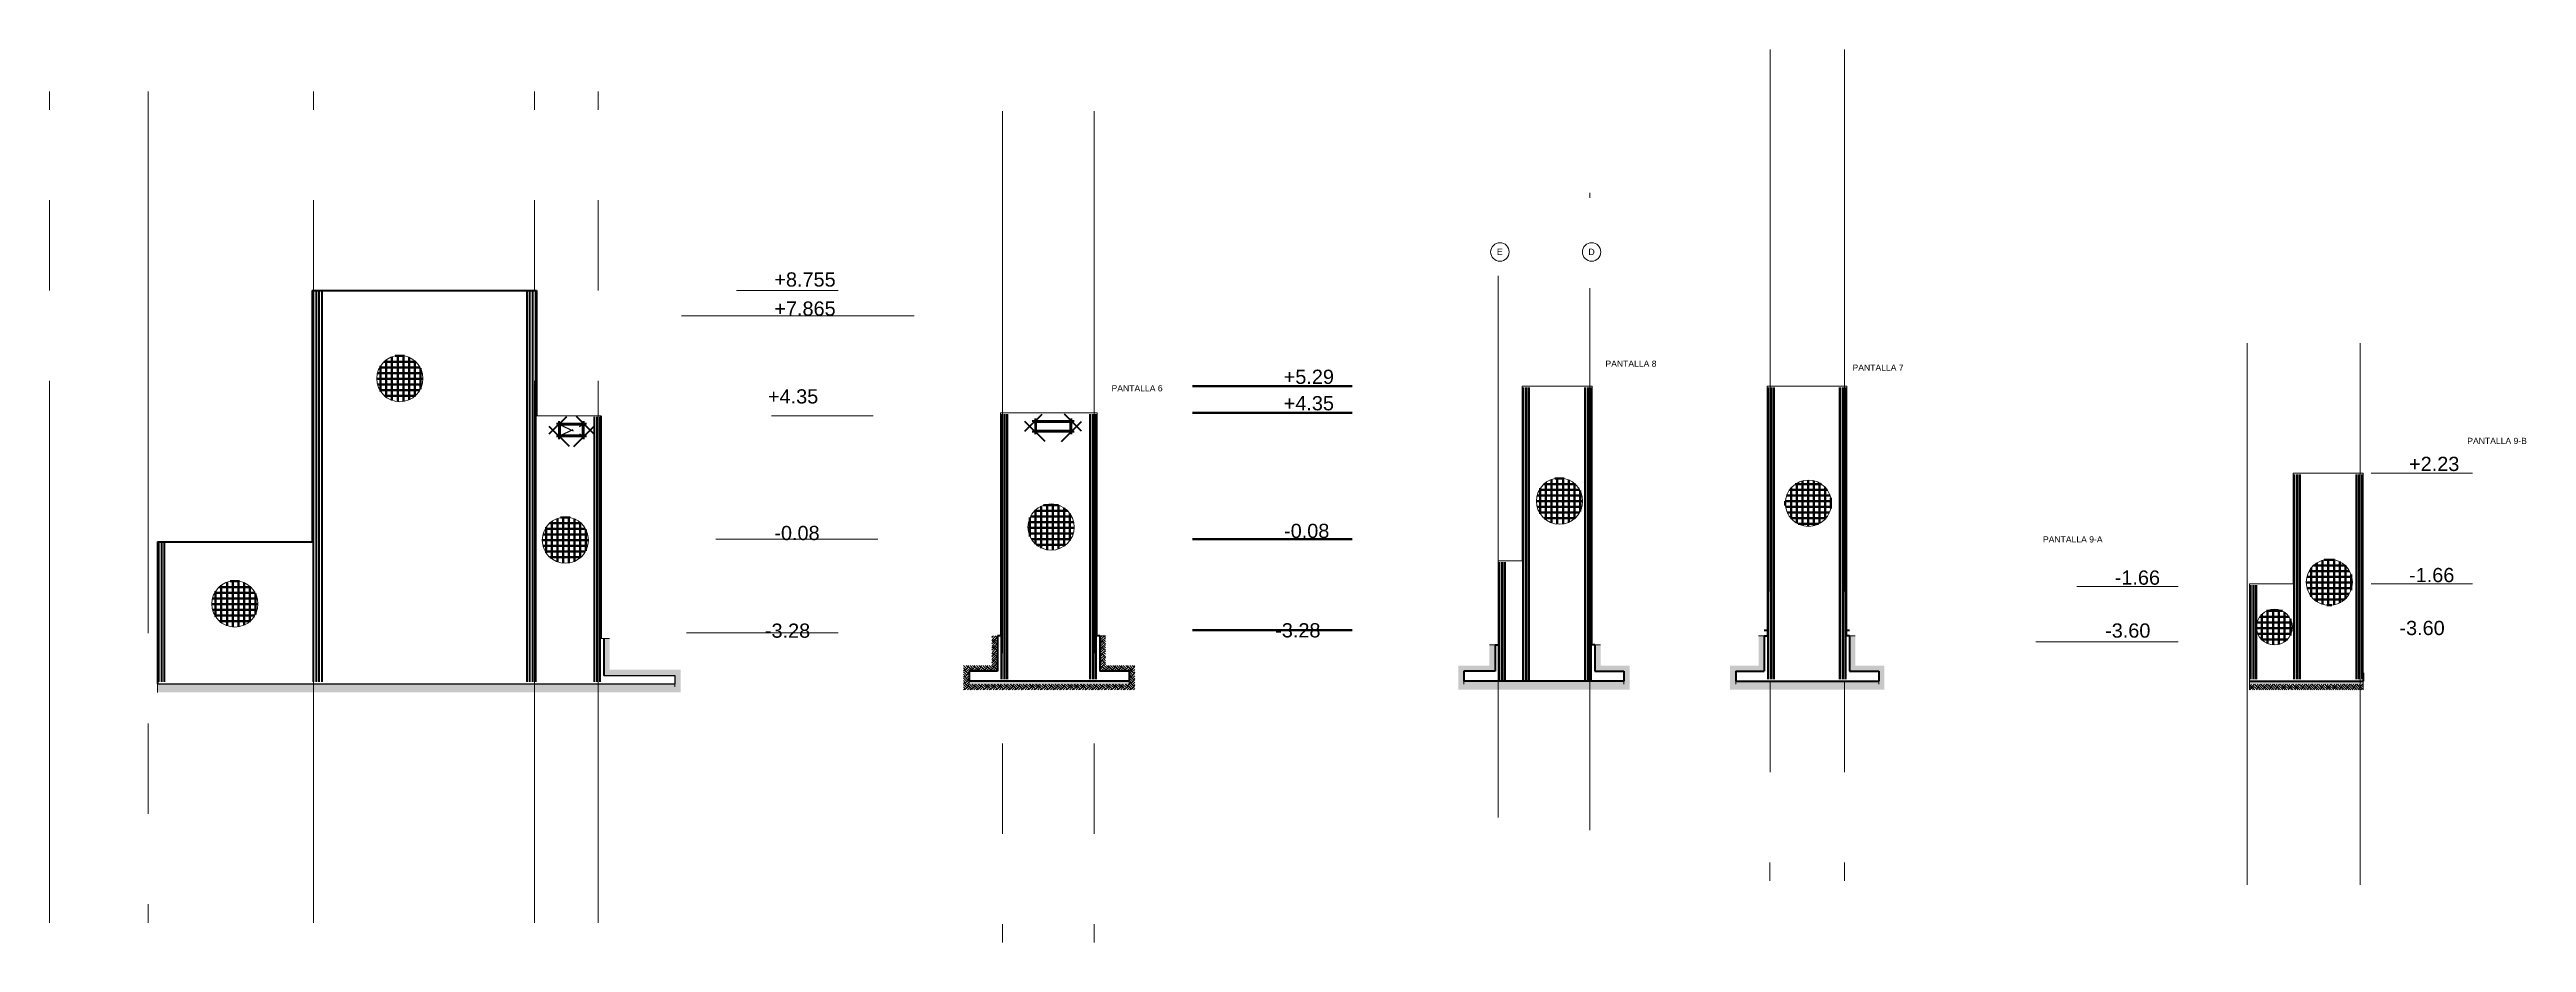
# Model space of a CAD drawing. Header units: millimetres. Extents: x 1130 to 2176, y -195 to 376.
# Drawn here: x 1683.4 to 1770.5, y 84.1 to 115.5 of the extents above; entities that cross this region are included whole.
import ezdxf

# ---------------------------------------------------------------- set-up
doc = ezdxf.new("R2010")
doc.units = ezdxf.units.MM
doc.linetypes.add('CENTER2', pattern=[28.575, 19.05, -3.175, 3.175, -3.175])
doc.linetypes.add('DASHDOT2', pattern=[0.5, 0.25, -0.125, 0, -0.125])
for name, color, linetype in [('A- TEXTO 1', 7, 'Continuous'), ('A- VISTA 2', 252, 'Continuous'), ('EDIS-MURO PERIMETRAL', 3, 'Continuous')]:
    doc.layers.add(name, color=color, linetype=linetype)
for name, color, linetype, lineweight in [('EDIS-COLUMNAS SOTANO', 7, 'Continuous', 40), ('EDIS-CONCRETO BAJA RESIST', 8, 'Continuous', 9), ('EDIS-EJES COLUMNAS', 9, 'CENTER2', 15), ('EDIS-PANTALLAS', 3, 'Continuous', 15), ('EDIS-PEDESTALES', 4, 'Continuous', 13), ('EDIS-PL-DIMENSION', 8, 'Continuous', 13), ('EDIS-REFUERZOS DETALLES', 7, 'Continuous', 40), ('EDIS-SIM', 42, 'Continuous', 15), ('EDIS-TIERRA', 8, 'Continuous', 13), ('G-ANNO-TEXT', 5, 'Continuous', 9), ('S-GRID-IDEN', 3, 'Continuous', 9)]:
    doc.layers.add(name, color=color, linetype=linetype, lineweight=lineweight)
doc.styles.add('ARIAL', font='arial.ttf')
doc.styles.add('Arial_1', font='arial.ttf', dxfattribs={"height": 0.2})
doc.styles.add('style1', font='arial.ttf', dxfattribs={"height": 0.2})

msp = doc.modelspace()

# ---------------------------------------------------------------- texts
at = {"layer": 'A- TEXTO 1', "style": 'style1'}
for s, p in [('+8.755', (1708.88, 107.198)), ('+7.865', (1708.88, 106.174)), ('+5.29', (1726.787, 103.777, -882)), ('+4.35', (1708.656, 103.088, -882)), ('+4.35', (1726.787, 102.848, -882)), ('+2.23', (1766.351, 100.715, -882)), ('-0.08', (1708.88, 98.286, -882)), ('-0.08', (1726.8, 98.36, -882)), ('-1.66', (1756.003, 96.718, -882)), ('-1.66', (1766.351, 96.808, -882)), ('-3.28', (1708.548, 94.853, -882)), ('-3.28', (1726.488, 94.865, -882)), ('-3.60', (1755.665, 94.857, -882)), ('-3.60', (1766.012, 94.947, -882))]:
    msp.add_text(s, height=0.5, rotation=0, dxfattribs=at).set_placement(p)
at = {"layer": 'G-ANNO-TEXT', "color": 7, "char_height": 0.216, "width": 2.4558, "attachment_point": 1, "style": 'Arial_1'}
for s, insert in [('\\pxt5;PANTALLA 8', (1738.099, 104.594)), ('\\pxt5;PANTALLA 6', (1720.736, 103.732)), ('\\pxt5;PANTALLA 7', (1746.786, 104.458)), ('\\pxt5;PANTALLA 9-B', (1768.398, 101.882)), ('\\pxt5;PANTALLA 9-A', (1753.48, 98.419))]:
    msp.add_mtext(s, dxfattribs=dict(at, insert=insert))
at = {"layer": 'S-GRID-IDEN', "char_height": 0.225, "attachment_point": 1, "style": 'ARIAL'}
for s, insert, width in [('E', (1734.279, 108.53), 0.25654), ('D', (1737.496, 108.53), 0.27658)]:
    msp.add_mtext(s, dxfattribs=dict(at, insert=insert, width=width))

# ---------------------------------------------------------------- blocks, each defined once
blk = doc.blocks.new('Rejilla - M_Extremo inicial de rejilla - Círculo-45800-F9')
at = {"layer": 'S-GRID-IDEN'}
blk.add_circle((-3.04, 13.225), 0.325, dxfattribs=at)

# ---------------------------------------------------------------- hatches: boundary and pattern name
at = {"layer": 'EDIS-CONCRETO BAJA RESIST'}
h = msp.add_hatch(dxfattribs=at)
h.set_pattern_fill('AR-CONC', color=256, scale=0.00078, angle=-1.3e-14)
h.paths.add_polyline_path([(1688.578, 93.229), (1687.193, 93.229), (1687.193, 93.129), (1688.578, 93.129)])
h.paths.add_polyline_path([(1689.493, 93.229), (1688.578, 93.229), (1688.578, 93.129), (1689.493, 93.129)])
h.paths.add_polyline_path([(1691.228, 93.229), (1689.493, 93.229), (1689.493, 93.129), (1691.228, 93.129)])
h.paths.add_polyline_path([(1692.678, 93.229), (1691.228, 93.229), (1691.228, 93.129), (1692.678, 93.129)])
h.paths.add_polyline_path([(1694.198, 93.229), (1692.678, 93.229), (1692.678, 93.129), (1694.198, 93.129)])
h.paths.add_polyline_path([(1697.528, 93.229), (1697.003, 93.229), (1697.003, 93.129), (1697.528, 93.129)])
h.paths.add_polyline_path([(1697.003, 93.229), (1694.198, 93.229), (1694.198, 93.129), (1697.003, 93.129)])
h.paths.add_polyline_path([(1700.443, 93.229), (1697.528, 93.229), (1697.528, 93.129), (1700.443, 93.129)])
h.paths.add_polyline_path([(1701.5, 93.229), (1700.443, 93.229), (1700.443, 93.129), (1701.5, 93.129)])
h.paths.add_polyline_path([(1702.69, 93.229), (1701.5, 93.229), (1701.5, 93.129), (1702.69, 93.129)])
h.paths.add_polyline_path([(1705.385, 93.229), (1702.69, 93.229), (1702.69, 93.129), (1705.385, 93.129)])
h = msp.add_hatch(dxfattribs=at)
h.set_pattern_fill('AR-CONC', color=256, scale=0.00078, angle=-1.3e-14)
h.paths.add_polyline_path([(1716.901, 93.324), (1715.726, 93.324), (1715.726, 93.224), (1716.901, 93.224)])
h.paths.add_polyline_path([(1720.126, 93.324), (1716.901, 93.324), (1716.901, 93.224), (1720.126, 93.224)])
h.paths.add_polyline_path([(1721.351, 93.324), (1720.126, 93.324), (1720.126, 93.224), (1721.351, 93.224)])
h = msp.add_hatch(dxfattribs=at)
h.set_pattern_fill('AR-CONC', color=256, scale=0.00078, angle=-1.3e-14)
h.paths.add_polyline_path([(1734.322, 93.324), (1733.122, 93.324), (1733.122, 93.224), (1734.322, 93.224)])
h.paths.add_polyline_path([(1737.552, 93.324), (1734.322, 93.324), (1734.322, 93.224), (1737.552, 93.224)])
h.paths.add_polyline_path([(1738.747, 93.324), (1737.552, 93.324), (1737.552, 93.224), (1738.747, 93.224)])
h.paths.add_polyline_path([(1747.707, 93.324), (1746.507, 93.324), (1746.507, 93.224), (1747.707, 93.224)])
h.paths.add_polyline_path([(1746.507, 93.324), (1743.885, 93.324), (1743.885, 93.224), (1746.507, 93.224)])
h.paths.add_polyline_path([(1743.885, 93.324), (1742.682, 93.324), (1742.682, 93.224), (1743.885, 93.224)])
h = msp.add_hatch(dxfattribs=at)
h.set_pattern_fill('AR-CONC', color=256, scale=0.00078)
h.set_pattern_definition([(50, (0, -0.71736), (0.142104042, -0.012432487), [0.014859, -0.163449]), (355, (0, -0.71736), (-0.027489869, 0.149024339), [0.0118872, -0.130759656]), (100.451445, (0.01184, -0.71839), (0.114614173, 0.136591846), [0.012628207, -0.138910391]), (46.1842, (9e-18, -0.67773), (0.211441652, -0.032793016), [0.0222885, -0.2451735]), (96.635558, (0.01762, -0.68047), (0.185175225, 0.192992377), [0.018942318, -0.208365774]), (351.184151, (9e-18, -0.67773), (0.185175225, 0.192992377), [0.017830774, -0.19613859]), (21, (0.01981, -0.68764), (0.118259225, -0.0797668546), [0.014859, -0.163449]), (326, (0.01981, -0.68764), (0.048205582, 0.143666614), [0.0118872, -0.1307592]), (71.451445, (0.02967, -0.69429), (0.166464807, 0.06389976), [0.012628207, -0.138910151]), (37.5, (0, -0.717356), (0.0024091105, 0.0659529303), [0, -0.12917424, 0, -0.1327404, 0, -0.1312545]), (7.5, (0, -0.717356), (0.0521193368, 0.0781408484), [0, -0.07568184, 0, -0.12620244, 0, -0.0500253]), (327.5, (-0.04418, -0.717356), (0.1057606642, -0.0044684203), [0, -0.04953, 0, -0.1545336, 0, -0.2050542]), (317.5, (-0.06399, -0.71736), (0.1155407615, 0.019832663), [0, -0.064389, 0, -0.10262616, 0, -0.1456182])])
h.paths.add_polyline_path([(1764.637, 93.324), (1760.737, 93.324), (1760.737, 93.224), (1764.637, 93.224)])
h.paths.add_polyline_path([(1764.737, 93.324), (1764.637, 93.324), (1764.637, 93.224), (1764.737, 93.224)])
at = {"layer": 'EDIS-TIERRA'}
h = msp.add_hatch(dxfattribs=at)
h.set_pattern_fill('EARTH', color=256, scale=0.025, angle=45)
h.paths.add_polyline_path([(1743.682, 94.924), (1743.482, 94.924), (1743.482, 93.874), (1742.482, 93.874), (1742.482, 93.024), (1743.885, 93.024), (1743.885, 93.224), (1742.682, 93.224), (1742.682, 93.324), (1742.682, 93.674), (1743.682, 93.674)])
h.paths.add_polyline_path([(1746.507, 93.224), (1743.885, 93.224), (1743.885, 93.024), (1746.507, 93.024)])
h.paths.add_polyline_path([(1747.907, 93.874), (1746.882, 93.874), (1746.882, 94.924), (1746.682, 94.924), (1746.682, 93.674), (1747.707, 93.674), (1747.707, 93.324), (1747.707, 93.224), (1746.507, 93.224), (1746.507, 93.024), (1747.907, 93.024)])
h.paths.add_polyline_path([(1734.322, 93.224), (1733.122, 93.224), (1733.122, 93.324), (1733.122, 93.674), (1734.222, 93.674), (1734.222, 94.604), (1734.022, 94.604), (1734.022, 93.874), (1732.922, 93.874), (1732.922, 93.024), (1734.322, 93.024)])
h.paths.add_polyline_path([(1737.552, 93.224), (1734.322, 93.224), (1734.322, 93.024), (1737.552, 93.024)])
h.paths.add_polyline_path([(1738.947, 93.874), (1737.927, 93.874), (1737.927, 94.604), (1737.727, 94.604), (1737.727, 93.674), (1738.747, 93.674), (1738.747, 93.324), (1738.747, 93.224), (1737.552, 93.224), (1737.552, 93.024), (1738.947, 93.024)])
h.paths.add_polyline_path([(1688.578, 93.129), (1687.193, 93.129), (1687.193, 92.929), (1688.578, 92.929)])
h.paths.add_polyline_path([(1689.493, 93.129), (1688.578, 93.129), (1688.578, 92.929), (1689.493, 92.929)])
h.paths.add_polyline_path([(1691.228, 93.129), (1689.493, 93.129), (1689.493, 92.929), (1691.228, 92.929)])
h.paths.add_polyline_path([(1692.678, 93.129), (1691.228, 93.129), (1691.228, 92.929), (1692.678, 92.929)])
h.paths.add_polyline_path([(1694.198, 93.129), (1692.678, 93.129), (1692.678, 92.929), (1694.198, 92.929)])
h.paths.add_polyline_path([(1697.003, 93.129), (1694.198, 93.129), (1694.198, 92.929), (1697.003, 92.929)])
h.paths.add_polyline_path([(1697.528, 93.129), (1697.003, 93.129), (1697.003, 92.929), (1697.528, 92.929)])
h.paths.add_polyline_path([(1700.443, 93.129), (1697.528, 93.129), (1697.528, 92.929), (1700.443, 92.929)])
h.paths.add_polyline_path([(1702.69, 93.129), (1701.5, 93.129), (1701.5, 92.929), (1702.69, 92.929)])
h.paths.add_polyline_path([(1701.5, 93.129), (1700.443, 93.129), (1700.443, 92.929), (1701.5, 92.929)])
h.paths.add_polyline_path([(1705.585, 93.729), (1703.085, 93.729), (1703.085, 94.829), (1702.885, 94.829), (1702.885, 93.529), (1705.385, 93.529), (1705.385, 93.229), (1705.385, 93.129), (1702.69, 93.129), (1702.69, 92.929), (1705.585, 92.929)])
h = msp.add_hatch(dxfattribs=at)
h.set_pattern_fill('EARTH', color=256, scale=0.025, angle=45)
h.paths.add_polyline_path([(1721.551, 93.874), (1720.526, 93.874), (1720.526, 94.924), (1720.326, 94.924), (1720.326, 93.674), (1721.351, 93.674), (1721.351, 93.324), (1721.351, 93.224), (1720.126, 93.224), (1720.126, 93.024), (1721.551, 93.024)])
h.paths.add_polyline_path([(1720.126, 93.224), (1716.901, 93.224), (1716.901, 93.024), (1720.126, 93.024)])
h.paths.add_polyline_path([(1716.901, 93.224), (1715.726, 93.224), (1715.726, 93.324), (1715.726, 93.674), (1716.726, 93.674), (1716.726, 94.924), (1716.526, 94.924), (1716.526, 93.874), (1715.526, 93.874), (1715.526, 93.024), (1716.901, 93.024)])
h = msp.add_hatch(dxfattribs=at)
h.set_pattern_fill('EARTH', color=256, scale=0.025, angle=45)
h.set_pattern_definition([(45, (0, -0.71736), (6e-17, 0.224506403), [0.15875, -0.15875]), (45, (-0.0421, -0.67526), (6e-17, 0.224506403), [0.15875, -0.15875]), (45, (-0.08419, -0.63317), (6e-17, 0.224506403), [0.15875, -0.15875]), (135, (-0.08419, -0.6051), (-0.224506403, 6e-17), [0.15875, -0.15875]), (135, (-0.0421, -0.56301), (-0.224506403, 6e-17), [0.15875, -0.15875]), (135, (6e-17, -0.52091), (-0.224506403, 6e-17), [0.15875, -0.15875])])
h.paths.add_polyline_path([(1764.637, 93.224), (1760.737, 93.224), (1760.737, 93.024), (1764.637, 93.024)])
h.paths.add_polyline_path([(1764.737, 93.224), (1764.637, 93.224), (1764.637, 93.024), (1764.737, 93.024)])

# ---------------------------------------------------------------- linework, layer by layer
at = {"layer": 'A- VISTA 2', "color": 7, "linetype": 'DASHDOT2', "ltscale": 2}
for p, q in [((1701.35, 101.959), (1702.15, 102.339)), ((1701.35, 102.339), (1702.15, 101.959))]:
    msp.add_line(p, q, dxfattribs=at)
at = {"layer": 'EDIS-COLUMNAS SOTANO', "color": 30, "true_color": 0xf8991e}
for p, q in [((1723.579, 103.694), (1729.197, 103.694)), ((1723.579, 102.754), (1729.197, 102.754)), ((1723.579, 98.324), (1729.197, 98.324)), ((1723.579, 95.124), (1729.197, 95.124))]:
    msp.add_line(p, q, dxfattribs=at)
at = {"layer": 'EDIS-EJES COLUMNAS', "linetype": 'CENTER2'}
for p, q in [((1743.888, 115.531), (1743.883, 86.308)), ((1746.507, 115.531), (1746.507, 86.308)), ((1683.398, 84.837), (1683.398, 114.06)), ((1686.868, 114.06), (1686.868, 84.837)), ((1692.678, 84.837), (1692.678, 114.06)), ((1700.443, 84.837), (1700.443, 114.06)), ((1702.69, 84.837), (1702.69, 114.06)), ((1716.901, 113.364), (1716.901, 84.142)), ((1720.126, 113.364), (1720.126, 84.142)), ((1734.322, 88.53), (1734.322, 110.497)), ((1737.552, 88.089), (1737.552, 110.497)), ((1760.662, 105.213), (1760.662, 84.294)), ((1764.637, 105.213), (1764.637, 84.294))]:
    msp.add_line(p, q, dxfattribs=at)
at = {"layer": 'EDIS-MURO PERIMETRAL'}
for p, q in [((1687.193, 93.229), (1705.385, 93.229)), ((1702.885, 93.529), (1705.385, 93.529)), ((1705.385, 93.529), (1705.385, 93.229))]:
    msp.add_line(p, q, dxfattribs=at)
at = {"layer": 'EDIS-MURO PERIMETRAL', "lineweight": 35}
msp.add_lwpolyline([(1718.076, 102.134), (1719.296, 102.134), (1719.296, 102.434), (1718.076, 102.434)], close=True, dxfattribs=at)
at = {"layer": 'EDIS-PANTALLAS', "color": 4, "lineweight": 35}
for p, q in [((1692.628, 107.064), (1692.628, 98.229)), ((1692.628, 107.064), (1700.518, 107.064)), ((1700.518, 107.064), (1700.518, 102.659)), ((1702.785, 102.659), (1702.785, 94.829)), ((1687.193, 98.229), (1687.193, 93.229)), ((1687.193, 98.229), (1692.628, 98.229))]:
    msp.add_line(p, q, dxfattribs=at)
at = {"layer": 'EDIS-PANTALLAS'}
for p, q in [((1735.167, 103.694), (1735.167, 97.553)), ((1737.627, 103.694), (1735.167, 103.694)), ((1737.627, 103.694), (1737.627, 94.604)), ((1743.782, 103.694), (1743.782, 94.924)), ((1743.782, 103.694), (1746.582, 103.694)), ((1746.582, 103.694), (1746.582, 94.924)), ((1762.272, 100.634), (1762.272, 96.744)), ((1762.272, 100.634), (1764.737, 100.634)), ((1764.737, 100.634), (1764.737, 93.624)), ((1734.322, 97.553), (1734.322, 94.604)), ((1734.322, 97.553), (1735.167, 97.553)), ((1760.737, 96.744), (1760.737, 93.324)), ((1760.737, 96.744), (1762.272, 96.744))]:
    msp.add_line(p, q, dxfattribs=at)
at = {"layer": 'EDIS-PANTALLAS', "color": 4}
for p, q in [((1700.518, 102.659), (1702.785, 102.659)), ((1716.826, 102.754), (1716.826, 94.924)), ((1720.226, 102.754), (1716.826, 102.754)), ((1720.226, 102.754), (1720.226, 94.924))]:
    msp.add_line(p, q, dxfattribs=at)
at = {"layer": 'EDIS-PANTALLAS', "lineweight": 35}
for p, q in [((1701.35, 101.959), (1701.35, 102.339)), ((1702.15, 102.339), (1701.35, 102.339)), ((1702.15, 101.959), (1701.35, 101.959)), ((1702.15, 101.959), (1702.15, 102.339))]:
    msp.add_line(p, q, dxfattribs=at)
at = {"layer": 'EDIS-PEDESTALES', "lineweight": 35}
for p, q in [((1716.726, 94.924), (1716.726, 93.674)), ((1716.826, 94.924), (1716.726, 94.924)), ((1720.326, 94.924), (1720.226, 94.924)), ((1720.326, 94.924), (1720.326, 93.674)), ((1743.682, 95.124), (1743.782, 95.124)), ((1743.682, 94.924), (1743.682, 93.674)), ((1743.682, 94.924), (1743.782, 94.924)), ((1746.582, 95.124), (1746.682, 95.124)), ((1746.682, 94.924), (1746.582, 94.924)), ((1746.682, 94.924), (1746.682, 93.674)), ((1702.885, 94.829), (1702.885, 93.529)), ((1734.222, 94.604), (1734.222, 93.674)), ((1734.222, 94.604), (1734.322, 94.604)), ((1737.727, 94.604), (1737.627, 94.604)), ((1737.727, 94.604), (1737.727, 93.674))]:
    msp.add_line(p, q, dxfattribs=at)
at = {"layer": 'EDIS-PL-DIMENSION'}
for p, q in [((1711.119, 107.064), (1707.553, 107.064)), ((1713.791, 106.174), (1705.619, 106.174)), ((1712.351, 102.659), (1708.785, 102.659)), ((1768.583, 100.634), (1765.017, 100.634)), ((1712.516, 98.324), (1706.821, 98.324)), ((1768.583, 96.744), (1765.017, 96.744)), ((1758.236, 96.654), (1754.67, 96.654)), ((1711.119, 95.029), (1705.788, 95.029)), ((1720.326, 94.924), (1720.526, 94.924)), ((1743.682, 94.924), (1743.482, 94.924)), ((1746.682, 94.924), (1746.882, 94.924)), ((1703.085, 94.829), (1702.785, 94.829)), ((1734.022, 94.604), (1734.222, 94.604)), ((1737.727, 94.604), (1737.927, 94.604)), ((1758.236, 94.714), (1753.226, 94.714)), ((1687.193, 93.229), (1687.193, 92.929)), ((1705.385, 93.229), (1705.385, 93.129)), ((1715.726, 93.324), (1715.726, 93.224)), ((1721.351, 93.324), (1721.351, 93.224)), ((1733.122, 93.324), (1733.122, 93.224)), ((1738.747, 93.324), (1738.747, 93.224)), ((1742.682, 93.324), (1742.682, 93.224)), ((1747.707, 93.324), (1747.707, 93.224)), ((1760.737, 93.324), (1760.737, 93.024)), ((1764.737, 93.324), (1764.737, 93.024))]:
    msp.add_line(p, q, dxfattribs=at)
for centre, radius in [((1695.715, 103.963), 0.813), ((1736.484, 99.658), 0.813), ((1745.232, 99.582), 0.813), ((1718.608, 98.746), 0.813), ((1701.532, 98.285), 0.813), ((1763.548, 96.802), 0.813), ((1689.914, 96.041), 0.813), ((1761.619, 95.23), 0.63)]:
    msp.add_circle(centre, radius, dxfattribs=at)
at = {"layer": 'EDIS-REFUERZOS DETALLES', "color": 7, "lineweight": 35}
for p, q in [((1692.668, 107.024), (1692.668, 93.304)), ((1692.768, 107.024), (1692.768, 93.304)), ((1692.868, 107.024), (1692.868, 93.304)), ((1692.968, 107.024), (1692.968, 93.304)), ((1700.178, 107.024), (1700.178, 93.304)), ((1700.278, 107.024), (1700.278, 93.304)), ((1700.378, 107.024), (1700.378, 93.304)), ((1700.478, 107.024), (1700.478, 93.304)), ((1702.545, 102.619), (1702.545, 93.304)), ((1702.645, 102.619), (1702.645, 93.304)), ((1702.745, 102.619), (1702.745, 93.304)), ((1687.233, 98.189), (1687.233, 93.304)), ((1687.333, 98.189), (1687.333, 93.304)), ((1687.433, 98.189), (1687.433, 93.304))]:
    msp.add_line(p, q, dxfattribs=at)
at = {"layer": 'EDIS-REFUERZOS DETALLES', "color": 2}
for p, q in [((1696.268, 104.558), (1695.162, 104.558)), ((1695.881, 104.758), (1695.55, 104.758)), ((1696.528, 103.958), (1694.902, 103.958)), ((1696.504, 104.158), (1694.926, 104.158)), ((1696.502, 103.758), (1694.928, 103.758)), ((1696.425, 104.358), (1695.005, 104.358)), ((1696.421, 103.558), (1695.01, 103.558)), ((1696.259, 103.358), (1695.171, 103.358)), ((1737.037, 100.254), (1735.931, 100.254)), ((1736.65, 100.454), (1736.318, 100.454)), ((1744.774, 100.254), (1745.689, 100.254)), ((1719.189, 99.314), (1718.026, 99.314)), ((1718.874, 99.514), (1718.341, 99.514)), ((1737.297, 99.654), (1735.671, 99.654)), ((1737.273, 99.854), (1735.695, 99.854)), ((1737.271, 99.454), (1735.697, 99.454)), ((1737.194, 100.054), (1735.774, 100.054)), ((1744.422, 99.654), (1746.042, 99.654)), ((1744.429, 99.454), (1746.035, 99.454)), ((1744.466, 99.854), (1745.998, 99.854)), ((1744.57, 100.054), (1745.894, 100.054)), ((1702.321, 98.481), (1700.743, 98.481)), ((1702.242, 98.681), (1700.822, 98.681)), ((1702.085, 98.881), (1700.979, 98.881)), ((1701.698, 99.081), (1701.367, 99.081)), ((1719.42, 98.714), (1717.795, 98.714)), ((1719.403, 98.914), (1717.812, 98.914)), ((1719.387, 98.514), (1717.829, 98.514)), ((1719.333, 99.114), (1717.883, 99.114)), ((1737.189, 99.254), (1735.779, 99.254)), ((1737.028, 99.054), (1735.94, 99.054)), ((1744.488, 99.254), (1745.976, 99.254)), ((1744.614, 99.054), (1745.85, 99.054)), ((1744.87, 98.854), (1745.593, 98.854)), ((1702.345, 98.281), (1700.719, 98.281)), ((1702.319, 98.081), (1700.745, 98.081)), ((1702.238, 97.881), (1700.827, 97.881)), ((1702.076, 97.681), (1700.988, 97.681)), ((1719.296, 98.314), (1717.919, 98.314)), ((1719.119, 98.114), (1718.096, 98.114)), ((1763.361, 97.594), (1763.734, 97.594)), ((1690.08, 96.837), (1689.749, 96.837)), ((1762.735, 96.794), (1764.36, 96.794)), ((1762.757, 96.994), (1764.338, 96.994)), ((1762.835, 97.194), (1764.26, 97.194)), ((1762.99, 97.394), (1764.105, 97.394)), ((1690.727, 96.037), (1689.102, 96.037)), ((1690.703, 96.237), (1689.125, 96.237)), ((1690.701, 95.837), (1689.128, 95.837)), ((1690.624, 96.437), (1689.204, 96.437)), ((1690.467, 96.637), (1689.361, 96.637)), ((1761.338, 95.794), (1761.901, 95.794)), ((1762.762, 96.594), (1764.333, 96.594)), ((1762.845, 96.394), (1764.25, 96.394)), ((1763.009, 96.194), (1764.086, 96.194)), ((1763.465, 95.994), (1763.63, 95.994)), ((1690.62, 95.637), (1689.209, 95.637)), ((1690.458, 95.437), (1689.371, 95.437)), ((1760.991, 95.194), (1762.248, 95.194)), ((1761.011, 95.394), (1762.228, 95.394)), ((1761.036, 94.994), (1762.203, 94.994)), ((1761.105, 95.594), (1762.134, 95.594)), ((1761.166, 94.794), (1762.073, 94.794))]:
    msp.add_line(p, q, dxfattribs=at)
at = {"layer": 'EDIS-REFUERZOS DETALLES'}
for p, q in [((1695.238, 104.621), (1695.238, 103.304)), ((1695.438, 104.727), (1695.438, 103.198)), ((1695.638, 104.772), (1695.638, 103.153)), ((1695.838, 104.766), (1695.838, 103.159)), ((1696.038, 104.709), (1696.038, 103.217)), ((1696.238, 104.585), (1696.238, 103.34)), ((1695.038, 104.413), (1695.038, 103.512)), ((1696.438, 104.334), (1696.438, 103.591)), ((1736.007, 100.316), (1736.007, 98.999)), ((1736.207, 100.422), (1736.207, 98.893)), ((1736.407, 100.467), (1736.407, 98.849)), ((1736.607, 100.461), (1736.607, 98.854)), ((1736.807, 100.404), (1736.807, 98.912)), ((1737.007, 100.28), (1737.007, 99.036)), ((1718.066, 99.351), (1718.066, 98.14)), ((1718.266, 99.483), (1718.266, 98.008)), ((1718.466, 99.546), (1718.466, 97.945)), ((1718.666, 99.556), (1718.666, 97.935)), ((1718.866, 99.516), (1718.866, 97.975)), ((1719.066, 99.417), (1719.066, 98.074)), ((1735.807, 100.108), (1735.807, 99.207)), ((1737.207, 100.029), (1737.207, 99.287)), ((1700.855, 98.736), (1700.855, 97.835)), ((1701.055, 98.944), (1701.055, 97.627)), ((1701.255, 99.05), (1701.255, 97.521)), ((1701.455, 99.095), (1701.455, 97.476)), ((1701.655, 99.089), (1701.655, 97.482)), ((1701.855, 99.031), (1701.855, 97.54)), ((1702.055, 98.908), (1702.055, 97.663)), ((1702.255, 98.657), (1702.255, 97.914)), ((1717.866, 99.078), (1717.866, 98.413)), ((1719.266, 99.223), (1719.266, 98.268)), ((1763.312, 97.58), (1763.312, 96.024)), ((1763.512, 97.615), (1763.512, 95.99)), ((1763.712, 97.599), (1763.712, 96.006)), ((1763.912, 97.529), (1763.912, 96.076)), ((1689.438, 96.699), (1689.438, 95.383)), ((1689.638, 96.805), (1689.638, 95.277)), ((1689.838, 96.85), (1689.838, 95.232)), ((1690.038, 96.845), (1690.038, 95.237)), ((1690.238, 96.787), (1690.238, 95.295)), ((1690.438, 96.663), (1690.438, 95.419)), ((1762.912, 97.309), (1762.912, 96.296)), ((1763.112, 97.489), (1763.112, 96.116)), ((1764.112, 97.388), (1764.112, 96.217)), ((1764.312, 97.08), (1764.312, 96.525)), ((1689.238, 96.491), (1689.238, 95.591)), ((1690.638, 96.412), (1690.638, 95.67)), ((1761.377, 95.812), (1761.377, 94.649)), ((1761.577, 95.859), (1761.577, 94.602)), ((1761.777, 95.84), (1761.777, 94.621)), ((1761.177, 95.678), (1761.177, 94.783)), ((1761.977, 95.749), (1761.977, 94.712)), ((1762.177, 95.524), (1762.177, 94.937))]:
    msp.add_line(p, q, dxfattribs=at)
at = {"layer": 'EDIS-REFUERZOS DETALLES', "color": 7}
for p, q in [((1735.207, 103.654), (1735.207, 93.364)), ((1735.307, 103.654), (1735.307, 93.364)), ((1735.407, 103.654), (1735.407, 93.364)), ((1737.387, 103.654), (1737.387, 93.364)), ((1737.487, 103.654), (1737.487, 93.364)), ((1737.587, 103.654), (1737.587, 93.364)), ((1743.822, 103.654), (1743.822, 93.399)), ((1743.922, 103.654), (1743.922, 93.399)), ((1744.022, 103.654), (1744.022, 93.399)), ((1746.342, 103.654), (1746.342, 93.399)), ((1746.442, 103.654), (1746.442, 93.399)), ((1746.542, 103.654), (1746.542, 93.399)), ((1716.866, 102.714), (1716.866, 93.399)), ((1716.966, 102.714), (1716.966, 93.399)), ((1717.066, 102.714), (1717.066, 93.399)), ((1719.986, 102.714), (1719.986, 93.399)), ((1720.086, 102.714), (1720.086, 93.399)), ((1720.186, 102.714), (1720.186, 93.399)), ((1744.822, 100.284), (1744.822, 98.879)), ((1745.022, 100.367), (1745.022, 98.796)), ((1745.222, 100.395), (1745.222, 98.769)), ((1745.422, 100.372), (1745.422, 98.792)), ((1745.622, 100.295), (1745.622, 98.869)), ((1762.312, 100.594), (1762.312, 93.399)), ((1762.412, 100.594), (1762.412, 93.399)), ((1762.512, 100.594), (1762.512, 93.399)), ((1764.497, 100.594), (1764.497, 93.399)), ((1764.597, 100.594), (1764.597, 93.399)), ((1764.697, 100.594), (1764.697, 93.399)), ((1744.422, 99.658), (1744.422, 99.505)), ((1744.622, 100.12), (1744.622, 99.044)), ((1745.822, 100.14), (1745.822, 99.023)), ((1746.022, 99.771), (1746.022, 99.393)), ((1734.362, 97.513), (1734.362, 93.364)), ((1734.462, 97.513), (1734.462, 93.364)), ((1734.562, 97.513), (1734.562, 93.364)), ((1760.777, 96.704), (1760.777, 93.399)), ((1760.877, 96.704), (1760.877, 93.399)), ((1760.977, 96.704), (1760.977, 93.399))]:
    msp.add_line(p, q, dxfattribs=at)
at = {"layer": 'EDIS-REFUERZOS DETALLES', "color": 1, "lineweight": 35}
for p, q in [((1700.967, 102.016), (1701.58, 102.629)), ((1701.674, 101.576), (1700.967, 102.283)), ((1701.827, 101.576), (1702.534, 102.283)), ((1702.534, 102.016), (1701.92, 102.629)), ((1717.692, 102.11), (1718.296, 102.714)), ((1718.399, 101.75), (1717.692, 102.457)), ((1718.972, 101.75), (1719.679, 102.457)), ((1719.679, 102.11), (1719.076, 102.714))]:
    msp.add_line(p, q, dxfattribs=at)
at = {"layer": 'EDIS-REFUERZOS DETALLES', "lineweight": 35}
for p, q in [((1702.28, 102.369), (1701.22, 102.369)), ((1702.28, 101.929), (1701.22, 101.929)), ((1701.32, 101.829), (1701.32, 102.469)), ((1702.18, 101.829), (1702.18, 102.469)), ((1719.426, 102.464), (1717.946, 102.464)), ((1717.946, 102.104), (1719.426, 102.104)), ((1718.046, 102.564), (1718.046, 102.004)), ((1719.326, 102.004), (1719.326, 102.564))]:
    msp.add_line(p, q, dxfattribs=at)
at = {"layer": 'EDIS-SIM', "color": 3, "lineweight": 35}
for p, q in [((1715.726, 93.674), (1715.726, 93.324)), ((1716.726, 93.674), (1715.726, 93.674)), ((1721.351, 93.324), (1715.726, 93.324)), ((1721.351, 93.674), (1720.326, 93.674)), ((1721.351, 93.674), (1721.351, 93.324)), ((1734.222, 93.674), (1733.122, 93.674)), ((1733.122, 93.674), (1733.122, 93.324)), ((1738.747, 93.324), (1733.122, 93.324)), ((1737.727, 93.674), (1738.747, 93.674)), ((1738.747, 93.674), (1738.747, 93.324)), ((1742.682, 93.674), (1742.682, 93.324)), ((1742.682, 93.674), (1743.682, 93.674)), ((1742.682, 93.324), (1747.707, 93.324)), ((1746.682, 93.674), (1747.707, 93.674)), ((1747.707, 93.674), (1747.707, 93.324)), ((1760.737, 93.324), (1764.737, 93.324)), ((1764.737, 93.624), (1764.737, 93.324))]:
    msp.add_line(p, q, dxfattribs=at)

# ---------------------------------------------------------------- block references
at = {"layer": 'S-GRID-IDEN'}
for p in [(1737.427, 95.189), (1740.652, 95.189)]:
    msp.add_blockref('Rejilla - M_Extremo inicial de rejilla - Círculo-45800-F9', p, dxfattribs=at)

msp.set_redraw_order([(e.dxf.handle, doc.entitydb.next_handle()) for e in msp.query("TEXT MTEXT ATTDEF DIMENSION ARC_DIMENSION")])  # texts and dimensions are drawn at this point

doc.saveas('drawing.dxf')
